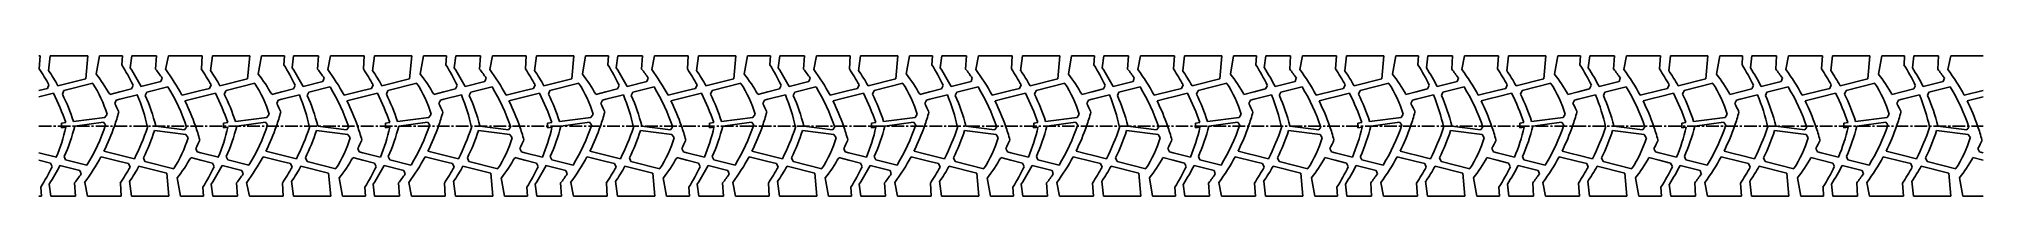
# Model space of a CAD drawing. Header units: inches. Extents: x 0 to 2193, y 0 to 159.
import ezdxf

# ---------------------------------------------------------------- set-up
doc = ezdxf.new("R2010")
doc.units = ezdxf.units.IN
doc.header["$MEASUREMENT"] = 0
doc.linetypes.add('CENTER2', pattern=[1.125, 0.75, -0.125, 0.125, -0.125])

msp = doc.modelspace()

# ---------------------------------------------------------------- linework, layer by layer
for p, q in [((1.5, 159), (0, 159)), ((0.5, 144.3), (1.5, 159)), ((12.9, 159), (10.9, 142.1)), ((55.1, 159), (12.9, 159)), ((52.8, 133), (55.1, 159)), ((55.1, 159), (55.1, 159)), ((68.4, 159), (64.7, 138.2)), ((91.4, 159), (68.4, 159)), ((94.2, 159), (91.4, 159)), ((93.5, 148.7), (94.2, 159)), ((104.7, 159), (103, 145.3)), ((132.6, 159), (104.7, 159)), ((131.6, 143.8), (132.6, 159)), ((146.2, 159), (143, 143.5)), ((182.8, 159), (146.2, 159)), ((182.8, 159), (182.8, 159)), ((184.3, 159), (182.8, 159)), ((183.3, 144.3), (184.3, 159)), ((195.7, 159), (193.7, 142.1)), ((237.9, 159), (195.7, 159)), ((235.5, 133), (237.9, 159)), ((237.9, 159), (237.9, 159)), ((251.2, 159), (247.5, 138.2)), ((274.2, 159), (251.2, 159)), ((277, 159), (274.2, 159)), ((276.3, 148.7), (277, 159)), ((287.4, 159), (285.8, 145.3)), ((315.4, 159), (287.4, 159)), ((314.4, 143.8), (315.4, 159)), ((328.9, 159), (325.8, 143.5)), ((365.6, 159), (328.9, 159)), ((365.6, 159), (365.6, 159)), ((367.1, 159), (365.6, 159)), ((366.1, 144.3), (367.1, 159)), ((378.5, 159), (376.5, 142.1)), ((420.7, 159), (378.5, 159)), ((418.3, 133), (420.7, 159)), ((420.7, 159), (420.7, 159)), ((434, 159), (430.3, 138.2)), ((457, 159), (434, 159)), ((459.8, 159), (457, 159)), ((459.1, 148.7), (459.8, 159)), ((470.2, 159), (468.6, 145.3)), ((498.2, 159), (470.2, 159)), ((497.2, 143.8), (498.2, 159)), ((511.7, 159), (508.6, 143.5)), ((548.4, 159), (511.7, 159)), ((548.4, 159), (548.4, 159)), ((549.9, 159), (548.4, 159)), ((548.8, 144.3), (549.9, 159)), ((561.3, 159), (559.2, 142.1)), ((603.4, 159), (561.3, 159)), ((601.1, 133), (603.4, 159)), ((603.4, 159), (603.4, 159)), ((616.8, 159), (613.1, 138.2)), ((639.7, 159), (616.8, 159)), ((642.6, 159), (639.7, 159)), ((641.9, 148.7), (642.6, 159)), ((653, 159), (651.3, 145.3)), ((681, 159), (653, 159)), ((679.9, 143.8), (681, 159)), ((694.5, 159), (691.4, 143.5)), ((731.1, 159), (694.5, 159)), ((731.1, 159), (731.1, 159)), ((732.6, 159), (731.1, 159)), ((731.6, 144.3), (732.6, 159)), ((744.1, 159), (742, 142.1)), ((786.2, 159), (744.1, 159)), ((783.9, 133), (786.2, 159)), ((786.2, 159), (786.2, 159)), ((799.6, 159), (795.8, 138.2)), ((822.5, 159), (799.6, 159)), ((825.4, 159), (822.5, 159)), ((824.7, 148.7), (825.4, 159)), ((835.8, 159), (834.1, 145.3)), ((863.7, 159), (835.8, 159)), ((862.7, 143.8), (863.7, 159)), ((877.3, 159), (874.2, 143.5)), ((913.9, 159), (877.3, 159)), ((913.9, 159), (913.9, 159)), ((915.4, 159), (913.9, 159)), ((914.4, 144.3), (915.4, 159)), ((926.9, 159), (924.8, 142.1)), ((969, 159), (926.9, 159)), ((966.7, 133), (969, 159)), ((969, 159), (969, 159)), ((982.3, 159), (978.6, 138.2)), ((1005.3, 159), (982.3, 159)), ((1008.2, 159), (1005.3, 159)), ((1007.4, 148.7), (1008.2, 159)), ((1018.6, 159), (1016.9, 145.3)), ((1046.5, 159), (1018.6, 159)), ((1045.5, 143.8), (1046.5, 159)), ((1060.1, 159), (1057, 143.5)), ((1096.7, 159), (1060.1, 159)), ((1096.7, 159), (1096.7, 159)), ((1098.2, 159), (1096.7, 159)), ((1097.2, 144.3), (1098.2, 159)), ((1109.6, 159), (1107.6, 142.1)), ((1151.8, 159), (1109.6, 159)), ((1149.5, 133), (1151.8, 159)), ((1151.8, 159), (1151.8, 159)), ((1165.1, 159), (1161.4, 138.2)), ((1188.1, 159), (1165.1, 159)), ((1190.9, 159), (1188.1, 159)), ((1190.2, 148.7), (1190.9, 159)), ((1201.4, 159), (1199.7, 145.3)), ((1229.3, 159), (1201.4, 159)), ((1228.3, 143.8), (1229.3, 159)), ((1242.9, 159), (1239.7, 143.5)), ((1279.5, 159), (1242.9, 159)), ((1279.5, 159), (1279.5, 159)), ((1281, 159), (1279.5, 159)), ((1280, 144.3), (1281, 159)), ((1292.4, 159), (1290.4, 142.1)), ((1334.6, 159), (1292.4, 159)), ((1332.2, 133), (1334.6, 159)), ((1334.6, 159), (1334.6, 159)), ((1347.9, 159), (1344.2, 138.2)), ((1370.9, 159), (1347.9, 159)), ((1373.7, 159), (1370.9, 159)), ((1373, 148.7), (1373.7, 159)), ((1384.1, 159), (1382.5, 145.3)), ((1412.1, 159), (1384.1, 159)), ((1411.1, 143.8), (1412.1, 159)), ((1425.6, 159), (1422.5, 143.5)), ((1462.3, 159), (1425.6, 159)), ((1462.3, 159), (1462.3, 159)), ((1463.8, 159), (1462.3, 159)), ((1462.8, 144.3), (1463.8, 159)), ((1475.2, 159), (1473.2, 142.1)), ((1517.4, 159), (1475.2, 159)), ((1515, 133), (1517.4, 159)), ((1517.4, 159), (1517.4, 159)), ((1530.7, 159), (1527, 138.2)), ((1553.7, 159), (1530.7, 159)), ((1556.5, 159), (1553.7, 159)), ((1555.8, 148.7), (1556.5, 159)), ((1566.9, 159), (1565.3, 145.3)), ((1594.9, 159), (1566.9, 159)), ((1593.9, 143.8), (1594.9, 159)), ((1608.4, 159), (1605.3, 143.5)), ((1645.1, 159), (1608.4, 159)), ((1645.1, 159), (1645.1, 159)), ((1646.6, 159), (1645.1, 159)), ((1645.5, 144.3), (1646.6, 159)), ((1658, 159), (1655.9, 142.1)), ((1700.1, 159), (1658, 159)), ((1697.8, 133), (1700.1, 159)), ((1700.1, 159), (1700.1, 159)), ((1713.5, 159), (1709.8, 138.2)), ((1736.4, 159), (1713.5, 159)), ((1739.3, 159), (1736.4, 159)), ((1738.6, 148.7), (1739.3, 159)), ((1749.7, 159), (1748, 145.3)), ((1777.7, 159), (1749.7, 159)), ((1776.6, 143.8), (1777.7, 159)), ((1791.2, 159), (1788.1, 143.5)), ((1827.8, 159), (1791.2, 159)), ((1827.8, 159), (1827.8, 159)), ((1829.3, 159), (1827.8, 159)), ((1828.3, 144.3), (1829.3, 159)), ((1840.8, 159), (1838.7, 142.1)), ((1882.9, 159), (1840.8, 159)), ((1880.6, 133), (1882.9, 159)), ((1882.9, 159), (1882.9, 159)), ((1896.3, 159), (1892.5, 138.2)), ((1919.2, 159), (1896.3, 159)), ((1922.1, 159), (1919.2, 159)), ((1921.4, 148.7), (1922.1, 159)), ((1932.5, 159), (1930.8, 145.3)), ((1960.4, 159), (1932.5, 159)), ((1959.4, 143.8), (1960.4, 159)), ((1974, 159), (1970.9, 143.5)), ((2010.6, 159), (1974, 159)), ((2010.6, 159), (2010.6, 159)), ((2012.1, 159), (2010.6, 159)), ((2011.1, 144.3), (2012.1, 159)), ((2023.6, 159), (2021.5, 142.1)), ((2065.7, 159), (2023.6, 159)), ((2063.4, 133), (2065.7, 159)), ((2065.7, 159), (2065.7, 159)), ((2079, 159), (2075.3, 138.2)), ((2102, 159), (2079, 159)), ((2104.9, 159), (2102, 159)), ((2104.2, 148.7), (2104.9, 159)), ((2115.3, 159), (2113.6, 145.3)), ((2143.2, 159), (2115.3, 159)), ((2142.2, 143.8), (2143.2, 159)), ((2156.8, 159), (2153.7, 143.5)), ((2193.4, 159), (2156.8, 159)), ((2193.4, 159), (2193.4, 159)), ((0.5, 144.3), (0.5, 144.3)), ((21.5, 125.1), (52.8, 133)), ((93.5, 148.7), (93.5, 148.7)), ((131.6, 143.8), (131.6, 143.8)), ((137.7, 129.9), (139.1, 133.6)), ((183.3, 144.3), (183.3, 144.3)), ((204.3, 125.1), (235.5, 133)), ((276.3, 148.7), (276.3, 148.7)), ((314.4, 143.8), (314.4, 143.8)), ((320.5, 129.9), (321.9, 133.6)), ((366.1, 144.3), (366.1, 144.3)), ((387, 125.1), (418.3, 133)), ((459.1, 148.7), (459.1, 148.7)), ((497.2, 143.8), (497.2, 143.8)), ((503.2, 129.9), (504.7, 133.6)), ((548.8, 144.3), (548.8, 144.3)), ((569.8, 125.1), (601.1, 133)), ((641.9, 148.7), (641.9, 148.7)), ((679.9, 143.8), (679.9, 143.8)), ((686, 129.9), (687.4, 133.6)), ((731.6, 144.3), (731.6, 144.3)), ((752.6, 125.1), (783.9, 133)), ((824.7, 148.7), (824.7, 148.7)), ((862.7, 143.8), (862.7, 143.8)), ((868.8, 129.9), (870.2, 133.6)), ((914.4, 144.3), (914.4, 144.3)), ((935.4, 125.1), (966.7, 133)), ((1007.4, 148.7), (1007.4, 148.7)), ((1045.5, 143.8), (1045.5, 143.8)), ((1051.6, 129.9), (1053, 133.6)), ((1097.2, 144.3), (1097.2, 144.3)), ((1118.2, 125.1), (1149.5, 133)), ((1190.2, 148.7), (1190.2, 148.7)), ((1228.3, 143.8), (1228.3, 143.8)), ((1234.4, 129.9), (1235.8, 133.6)), ((1280, 144.3), (1280, 144.3)), ((1301, 125.1), (1332.2, 133)), ((1373, 148.7), (1373, 148.7)), ((1411.1, 143.8), (1411.1, 143.8)), ((1417.2, 129.9), (1418.6, 133.6)), ((1462.8, 144.3), (1462.8, 144.3)), ((1483.7, 125.1), (1515, 133)), ((1555.8, 148.7), (1555.8, 148.7)), ((1593.9, 143.8), (1593.9, 143.8)), ((1599.9, 129.9), (1601.4, 133.6)), ((1645.5, 144.3), (1645.5, 144.3)), ((1666.5, 125.1), (1697.8, 133)), ((1738.6, 148.7), (1738.6, 148.7)), ((1776.6, 143.8), (1776.6, 143.8)), ((1782.7, 129.9), (1784.1, 133.6)), ((1828.3, 144.3), (1828.3, 144.3)), ((1849.3, 125.1), (1880.6, 133)), ((1921.4, 148.7), (1921.4, 148.7)), ((1959.4, 143.8), (1959.4, 143.8)), ((1965.5, 129.9), (1966.9, 133.6)), ((2011.1, 144.3), (2011.1, 144.3)), ((2032.1, 125.1), (2063.4, 133)), ((2104.2, 148.7), (2104.2, 148.7)), ((2142.2, 143.8), (2142.2, 143.8)), ((2148.3, 129.9), (2149.7, 133.6)), ((0, 119.6), (9.7, 122.1)), ((16.4, 116.6), (0, 112.4)), ((9.7, 122.1), (11.4, 126)), ((28.3, 119.6), (26.5, 115.6)), ((60.7, 127.8), (28.3, 119.6)), ((60.7, 127.8), (60.7, 127.8)), ((79.9, 115.3), (91.4, 118.2)), ((91.4, 109.9), (87.3, 108.9)), ((91.4, 118.2), (104.5, 121.5)), ((111.1, 114.9), (91.4, 109.9)), ((104.5, 121.5), (106.4, 125.5)), ((111.1, 114.9), (111.1, 114.9)), ((115.2, 124.2), (137.7, 129.9)), ((121.6, 117.6), (120, 114.1)), ((145.6, 123.7), (121.6, 117.6)), ((145.6, 123.7), (145.6, 123.7)), ((161.5, 114.3), (182.8, 119.6)), ((176.7, 110.9), (164.8, 107.9)), ((182.8, 112.4), (176.7, 110.9)), ((182.8, 119.6), (192.5, 122.1)), ((199.2, 116.6), (182.8, 112.4)), ((182.8, 112.4), (182.8, 112.4)), ((192.5, 122.1), (194.2, 126)), ((211.1, 119.6), (209.2, 115.6)), ((243.5, 127.8), (211.1, 119.6)), ((243.5, 127.8), (243.5, 127.8)), ((262.7, 115.3), (274.2, 118.2)), ((274.2, 109.9), (270.1, 108.9)), ((274.2, 118.2), (287.2, 121.5)), ((293.9, 114.9), (274.2, 109.9)), ((287.2, 121.5), (289.2, 125.5)), ((293.9, 114.9), (293.9, 114.9)), ((298, 124.2), (320.5, 129.9)), ((304.4, 117.6), (302.7, 114.1)), ((328.4, 123.7), (304.4, 117.6)), ((328.4, 123.7), (328.4, 123.7)), ((344.3, 114.3), (365.6, 119.6)), ((359.4, 110.9), (347.5, 107.9)), ((365.6, 112.4), (359.4, 110.9)), ((365.6, 119.6), (375.3, 122.1)), ((382, 116.6), (365.6, 112.4)), ((365.6, 112.4), (365.6, 112.4)), ((375.3, 122.1), (377, 126)), ((393.8, 119.6), (392, 115.6)), ((426.3, 127.8), (393.8, 119.6)), ((426.3, 127.8), (426.3, 127.8)), ((445.5, 115.3), (457, 118.2)), ((457, 109.9), (452.9, 108.9)), ((457, 118.2), (470, 121.5)), ((476.6, 114.9), (457, 109.9)), ((470, 121.5), (471.9, 125.5)), ((476.6, 114.9), (476.6, 114.9)), ((480.8, 124.2), (503.2, 129.9)), ((487.2, 117.6), (485.5, 114.1)), ((511.2, 123.7), (487.2, 117.6)), ((511.2, 123.7), (511.2, 123.7)), ((527, 114.3), (548.4, 119.6)), ((542.2, 110.9), (530.3, 107.9)), ((548.4, 112.4), (542.2, 110.9)), ((548.4, 119.6), (558.1, 122.1)), ((564.8, 116.6), (548.4, 112.4)), ((548.4, 112.4), (548.4, 112.4)), ((558.1, 122.1), (559.8, 126)), ((576.6, 119.6), (574.8, 115.6)), ((609.1, 127.8), (576.6, 119.6)), ((609.1, 127.8), (609.1, 127.8)), ((628.3, 115.3), (639.7, 118.2)), ((639.7, 109.9), (635.7, 108.9)), ((639.7, 118.2), (652.8, 121.5)), ((659.4, 114.9), (639.7, 109.9)), ((652.8, 121.5), (654.7, 125.5)), ((659.4, 114.9), (659.4, 114.9)), ((663.5, 124.2), (686, 129.9)), ((670, 117.6), (668.3, 114.1)), ((694, 123.7), (670, 117.6)), ((694, 123.7), (694, 123.7)), ((709.8, 114.3), (731.1, 119.6)), ((725, 110.9), (713.1, 107.9)), ((731.1, 112.4), (725, 110.9)), ((731.1, 119.6), (740.8, 122.1)), ((747.5, 116.6), (731.1, 112.4)), ((731.1, 112.4), (731.1, 112.4)), ((740.8, 122.1), (742.6, 126)), ((759.4, 119.6), (757.6, 115.6)), ((791.8, 127.8), (759.4, 119.6)), ((791.8, 127.8), (791.8, 127.8)), ((811.1, 115.3), (822.5, 118.2)), ((822.5, 109.9), (818.5, 108.9)), ((822.5, 118.2), (835.6, 121.5)), ((842.2, 114.9), (822.5, 109.9)), ((835.6, 121.5), (837.5, 125.5)), ((842.2, 114.9), (842.2, 114.9)), ((846.3, 124.2), (868.8, 129.9)), ((852.8, 117.6), (851.1, 114.1)), ((876.7, 123.7), (852.8, 117.6)), ((876.7, 123.7), (876.7, 123.7)), ((892.6, 114.3), (913.9, 119.6)), ((907.8, 110.9), (895.9, 107.9)), ((913.9, 112.4), (907.8, 110.9)), ((913.9, 119.6), (923.6, 122.1)), ((930.3, 116.6), (913.9, 112.4)), ((913.9, 112.4), (913.9, 112.4)), ((923.6, 122.1), (925.4, 126)), ((942.2, 119.6), (940.4, 115.6)), ((974.6, 127.8), (942.2, 119.6)), ((974.6, 127.8), (974.6, 127.8)), ((993.8, 115.3), (1005.3, 118.2)), ((1005.3, 109.9), (1001.2, 108.9)), ((1005.3, 118.2), (1018.4, 121.5)), ((1025, 114.9), (1005.3, 109.9)), ((1018.4, 121.5), (1020.3, 125.5)), ((1025, 114.9), (1025, 114.9)), ((1029.1, 124.2), (1051.6, 129.9)), ((1035.6, 117.6), (1033.9, 114.1)), ((1059.5, 123.7), (1035.6, 117.6)), ((1059.5, 123.7), (1059.5, 123.7)), ((1075.4, 114.3), (1096.7, 119.6)), ((1090.6, 110.9), (1078.7, 107.9)), ((1096.7, 112.4), (1090.6, 110.9)), ((1096.7, 119.6), (1106.4, 122.1)), ((1113.1, 116.6), (1096.7, 112.4)), ((1096.7, 112.4), (1096.7, 112.4)), ((1106.4, 122.1), (1108.1, 126)), ((1125, 119.6), (1123.2, 115.6)), ((1157.4, 127.8), (1125, 119.6)), ((1157.4, 127.8), (1157.4, 127.8)), ((1176.6, 115.3), (1188.1, 118.2)), ((1188.1, 109.9), (1184, 108.9)), ((1188.1, 118.2), (1201.2, 121.5)), ((1207.8, 114.9), (1188.1, 109.9)), ((1201.2, 121.5), (1203.1, 125.5)), ((1207.8, 114.9), (1207.8, 114.9)), ((1211.9, 124.2), (1234.4, 129.9)), ((1218.3, 117.6), (1216.7, 114.1)), ((1242.3, 123.7), (1218.3, 117.6)), ((1242.3, 123.7), (1242.3, 123.7)), ((1258.2, 114.3), (1279.5, 119.6)), ((1273.4, 110.9), (1261.5, 107.9)), ((1279.5, 112.4), (1273.4, 110.9)), ((1279.5, 119.6), (1289.2, 122.1)), ((1295.9, 116.6), (1279.5, 112.4)), ((1279.5, 112.4), (1279.5, 112.4)), ((1289.2, 122.1), (1290.9, 126)), ((1307.8, 119.6), (1306, 115.6)), ((1340.2, 127.8), (1307.8, 119.6)), ((1340.2, 127.8), (1340.2, 127.8)), ((1359.4, 115.3), (1370.9, 118.2)), ((1370.9, 109.9), (1366.8, 108.9)), ((1370.9, 118.2), (1383.9, 121.5)), ((1390.6, 114.9), (1370.9, 109.9)), ((1383.9, 121.5), (1385.9, 125.5)), ((1390.6, 114.9), (1390.6, 114.9)), ((1394.7, 124.2), (1417.2, 129.9)), ((1401.1, 117.6), (1399.4, 114.1)), ((1425.1, 123.7), (1401.1, 117.6)), ((1425.1, 123.7), (1425.1, 123.7)), ((1441, 114.3), (1462.3, 119.6)), ((1456.1, 110.9), (1444.2, 107.9)), ((1462.3, 112.4), (1456.1, 110.9)), ((1462.3, 119.6), (1472, 122.1)), ((1478.7, 116.6), (1462.3, 112.4)), ((1462.3, 112.4), (1462.3, 112.4)), ((1472, 122.1), (1473.7, 126)), ((1490.6, 119.6), (1488.7, 115.6)), ((1523, 127.8), (1490.6, 119.6)), ((1523, 127.8), (1523, 127.8)), ((1542.2, 115.3), (1553.7, 118.2)), ((1553.7, 109.9), (1549.6, 108.9)), ((1553.7, 118.2), (1566.7, 121.5)), ((1573.3, 114.9), (1553.7, 109.9)), ((1566.7, 121.5), (1568.6, 125.5)), ((1573.3, 114.9), (1573.3, 114.9)), ((1577.5, 124.2), (1599.9, 129.9)), ((1583.9, 117.6), (1582.2, 114.1)), ((1607.9, 123.7), (1583.9, 117.6)), ((1607.9, 123.7), (1607.9, 123.7)), ((1623.7, 114.3), (1645.1, 119.6)), ((1638.9, 110.9), (1627, 107.9)), ((1645.1, 112.4), (1638.9, 110.9)), ((1645.1, 119.6), (1654.8, 122.1)), ((1661.5, 116.6), (1645.1, 112.4)), ((1645.1, 112.4), (1645.1, 112.4)), ((1654.8, 122.1), (1656.5, 126)), ((1673.3, 119.6), (1671.5, 115.6)), ((1705.8, 127.8), (1673.3, 119.6)), ((1705.8, 127.8), (1705.8, 127.8)), ((1725, 115.3), (1736.4, 118.2)), ((1736.4, 109.9), (1732.4, 108.9)), ((1736.4, 118.2), (1749.5, 121.5)), ((1756.1, 114.9), (1736.4, 109.9)), ((1749.5, 121.5), (1751.4, 125.5)), ((1756.1, 114.9), (1756.1, 114.9)), ((1760.2, 124.2), (1782.7, 129.9)), ((1766.7, 117.6), (1765, 114.1)), ((1790.7, 123.7), (1766.7, 117.6)), ((1790.7, 123.7), (1790.7, 123.7)), ((1806.5, 114.3), (1827.8, 119.6)), ((1821.7, 110.9), (1809.8, 107.9)), ((1827.8, 112.4), (1821.7, 110.9)), ((1827.8, 119.6), (1837.5, 122.1)), ((1844.2, 116.6), (1827.8, 112.4)), ((1827.8, 112.4), (1827.8, 112.4)), ((1837.5, 122.1), (1839.3, 126)), ((1856.1, 119.6), (1854.3, 115.6)), ((1888.5, 127.8), (1856.1, 119.6)), ((1888.5, 127.8), (1888.5, 127.8)), ((1907.8, 115.3), (1919.2, 118.2)), ((1919.2, 109.9), (1915.2, 108.9)), ((1919.2, 118.2), (1932.3, 121.5)), ((1938.9, 114.9), (1919.2, 109.9)), ((1932.3, 121.5), (1934.2, 125.5)), ((1938.9, 114.9), (1938.9, 114.9)), ((1943, 124.2), (1965.5, 129.9)), ((1949.5, 117.6), (1947.8, 114.1)), ((1973.4, 123.7), (1949.5, 117.6)), ((1973.4, 123.7), (1973.4, 123.7)), ((1989.3, 114.3), (2010.6, 119.6)), ((2004.5, 110.9), (1992.6, 107.9)), ((2010.6, 112.4), (2004.5, 110.9)), ((2010.6, 119.6), (2020.3, 122.1)), ((2027, 116.6), (2010.6, 112.4)), ((2010.6, 112.4), (2010.6, 112.4)), ((2020.3, 122.1), (2022.1, 126)), ((2038.9, 119.6), (2037.1, 115.6)), ((2071.3, 127.8), (2038.9, 119.6)), ((2071.3, 127.8), (2071.3, 127.8)), ((2090.5, 115.3), (2102, 118.2)), ((2102, 109.9), (2097.9, 108.9)), ((2102, 118.2), (2115.1, 121.5)), ((2121.7, 114.9), (2102, 109.9)), ((2115.1, 121.5), (2117, 125.5)), ((2121.7, 114.9), (2121.7, 114.9)), ((2125.8, 124.2), (2148.3, 129.9)), ((2132.3, 117.6), (2130.6, 114.1)), ((2156.2, 123.7), (2132.3, 117.6)), ((2156.2, 123.7), (2156.2, 123.7)), ((2172.1, 114.3), (2193.4, 119.6)), ((2187.3, 110.9), (2175.4, 107.9)), ((2193.4, 112.4), (2187.3, 110.9)), ((2193.4, 112.4), (2193.4, 112.4)), ((38.9, 84.5), (74.5, 89.2)), ((74.5, 89.2), (77, 93)), ((87.3, 108.9), (85.5, 104.9)), ((221.7, 84.5), (257.3, 89.2)), ((257.3, 89.2), (259.8, 93)), ((270.1, 108.9), (268.3, 104.9)), ((404.5, 84.5), (440.1, 89.2)), ((440.1, 89.2), (442.5, 93)), ((452.9, 108.9), (451.1, 104.9)), ((587.3, 84.5), (622.8, 89.2)), ((622.8, 89.2), (625.3, 93)), ((635.7, 108.9), (633.9, 104.9)), ((770, 84.5), (805.6, 89.2)), ((805.6, 89.2), (808.1, 93)), ((818.5, 108.9), (816.7, 104.9)), ((952.8, 84.5), (988.4, 89.2)), ((988.4, 89.2), (990.9, 93)), ((1001.2, 108.9), (999.5, 104.9)), ((1135.6, 84.5), (1171.2, 89.2)), ((1171.2, 89.2), (1173.7, 93)), ((1184, 108.9), (1182.2, 104.9)), ((1318.4, 84.5), (1354, 89.2)), ((1354, 89.2), (1356.5, 93)), ((1366.8, 108.9), (1365, 104.9)), ((1501.2, 84.5), (1536.8, 89.2)), ((1536.8, 89.2), (1539.2, 93)), ((1549.6, 108.9), (1547.8, 104.9)), ((1684, 84.5), (1719.5, 89.2)), ((1719.5, 89.2), (1722, 93)), ((1732.4, 108.9), (1730.6, 104.9)), ((1866.7, 84.5), (1902.3, 89.2)), ((1902.3, 89.2), (1904.8, 93)), ((1915.2, 108.9), (1913.4, 104.9)), ((2049.5, 84.5), (2085.1, 89.2)), ((2085.1, 89.2), (2087.6, 93)), ((2097.9, 108.9), (2096.2, 104.9)), ((25.5, 77.5), (25.6, 82.8)), ((30.5, 78.2), (25.5, 77.5)), ((25.6, 82.8), (30.4, 83.4)), ((30.4, 83.4), (30.4, 83.4)), ((72.9, 83.8), (40.4, 79.5)), ((75.3, 80.9), (72.9, 83.8)), ((75.3, 80.9), (75.3, 80.9)), ((165.9, 69.8), (130.3, 74.5)), ((131.8, 79.5), (164.3, 75.2)), ((164.3, 75.2), (166.7, 78.1)), ((168.4, 66), (165.9, 69.8)), ((168.4, 66), (168.4, 66)), ((208.3, 82.8), (213.1, 83.4)), ((208.3, 77.5), (208.3, 82.8)), ((213.2, 78.2), (208.3, 77.5)), ((213.1, 83.4), (213.1, 83.4)), ((255.7, 83.8), (223.2, 79.5)), ((258.1, 80.9), (255.7, 83.8)), ((258.1, 80.9), (258.1, 80.9)), ((348.7, 69.8), (313.1, 74.5)), ((314.6, 79.5), (347.1, 75.2)), ((347.1, 75.2), (349.5, 78.1)), ((351.2, 66), (348.7, 69.8)), ((351.2, 66), (351.2, 66)), ((391.1, 82.8), (395.9, 83.4)), ((391.1, 77.5), (391.1, 82.8)), ((396, 78.2), (391.1, 77.5)), ((395.9, 83.4), (395.9, 83.4)), ((438.4, 83.8), (406, 79.5)), ((440.9, 80.9), (438.4, 83.8)), ((440.9, 80.9), (440.9, 80.9)), ((531.4, 69.8), (495.9, 74.5)), ((497.4, 79.5), (529.8, 75.2)), ((529.8, 75.2), (532.2, 78.1)), ((533.9, 66), (531.4, 69.8)), ((533.9, 66), (533.9, 66)), ((573.9, 82.8), (578.7, 83.4)), ((573.9, 77.5), (573.9, 82.8)), ((578.8, 78.2), (573.9, 77.5)), ((578.7, 83.4), (578.7, 83.4)), ((621.2, 83.8), (588.7, 79.5)), ((623.6, 80.9), (621.2, 83.8)), ((623.6, 80.9), (623.6, 80.9)), ((714.2, 69.8), (678.6, 74.5)), ((680.1, 79.5), (712.6, 75.2)), ((712.6, 75.2), (715, 78.1)), ((716.7, 66), (714.2, 69.8)), ((716.7, 66), (716.7, 66)), ((756.7, 82.8), (761.5, 83.4)), ((756.7, 77.5), (756.7, 82.8)), ((761.6, 78.2), (756.7, 77.5)), ((761.5, 83.4), (761.5, 83.4)), ((804, 83.8), (771.5, 79.5)), ((806.4, 80.9), (804, 83.8)), ((806.4, 80.9), (806.4, 80.9)), ((897, 69.8), (861.4, 74.5)), ((862.9, 79.5), (895.4, 75.2)), ((895.4, 75.2), (897.8, 78.1)), ((899.5, 66), (897, 69.8)), ((899.5, 66), (899.5, 66)), ((939.5, 82.8), (944.3, 83.4)), ((939.5, 77.5), (939.5, 82.8)), ((944.4, 78.2), (939.5, 77.5)), ((944.3, 83.4), (944.3, 83.4)), ((986.8, 83.8), (954.3, 79.5)), ((989.2, 80.9), (986.8, 83.8)), ((989.2, 80.9), (989.2, 80.9)), ((1079.8, 69.8), (1044.2, 74.5)), ((1045.7, 79.5), (1078.2, 75.2)), ((1078.2, 75.2), (1080.6, 78.1)), ((1082.3, 66), (1079.8, 69.8)), ((1082.3, 66), (1082.3, 66)), ((1122.2, 77.5), (1122.3, 82.8)), ((1127.2, 78.2), (1122.2, 77.5)), ((1122.3, 82.8), (1127.1, 83.4)), ((1127.1, 83.4), (1127.1, 83.4)), ((1169.6, 83.8), (1137.1, 79.5)), ((1172, 80.9), (1169.6, 83.8)), ((1172, 80.9), (1172, 80.9)), ((1262.6, 69.8), (1227, 74.5)), ((1228.5, 79.5), (1261, 75.2)), ((1261, 75.2), (1263.4, 78.1)), ((1265.1, 66), (1262.6, 69.8)), ((1265.1, 66), (1265.1, 66)), ((1305, 82.8), (1309.8, 83.4)), ((1305, 77.5), (1305, 82.8)), ((1309.9, 78.2), (1305, 77.5)), ((1309.8, 83.4), (1309.8, 83.4)), ((1352.4, 83.8), (1319.9, 79.5)), ((1354.8, 80.9), (1352.4, 83.8)), ((1354.8, 80.9), (1354.8, 80.9)), ((1445.4, 69.8), (1409.8, 74.5)), ((1411.3, 79.5), (1443.8, 75.2)), ((1443.8, 75.2), (1446.2, 78.1)), ((1447.9, 66), (1445.4, 69.8)), ((1447.9, 66), (1447.9, 66)), ((1487.8, 82.8), (1492.6, 83.4)), ((1487.8, 77.5), (1487.8, 82.8)), ((1492.7, 78.2), (1487.8, 77.5)), ((1492.6, 83.4), (1492.6, 83.4)), ((1535.1, 83.8), (1502.7, 79.5)), ((1537.6, 80.9), (1535.1, 83.8)), ((1537.6, 80.9), (1537.6, 80.9)), ((1628.1, 69.8), (1592.6, 74.5)), ((1594.1, 79.5), (1626.5, 75.2)), ((1626.5, 75.2), (1628.9, 78.1)), ((1630.6, 66), (1628.1, 69.8)), ((1630.6, 66), (1630.6, 66)), ((1670.6, 82.8), (1675.4, 83.4)), ((1670.6, 77.5), (1670.6, 82.8)), ((1675.5, 78.2), (1670.6, 77.5)), ((1675.4, 83.4), (1675.4, 83.4)), ((1717.9, 83.8), (1685.4, 79.5)), ((1720.3, 80.9), (1717.9, 83.8)), ((1720.3, 80.9), (1720.3, 80.9)), ((1810.9, 69.8), (1775.3, 74.5)), ((1776.8, 79.5), (1809.3, 75.2)), ((1809.3, 75.2), (1811.7, 78.1)), ((1813.4, 66), (1810.9, 69.8)), ((1813.4, 66), (1813.4, 66)), ((1853.4, 82.8), (1858.2, 83.4)), ((1853.4, 77.5), (1853.4, 82.8)), ((1858.3, 78.2), (1853.4, 77.5)), ((1858.2, 83.4), (1858.2, 83.4)), ((1900.7, 83.8), (1868.2, 79.5)), ((1903.1, 80.9), (1900.7, 83.8)), ((1903.1, 80.9), (1903.1, 80.9)), ((1993.7, 69.8), (1958.1, 74.5)), ((1959.6, 79.5), (1992.1, 75.2)), ((1992.1, 75.2), (1994.5, 78.1)), ((1996.2, 66), (1993.7, 69.8)), ((1996.2, 66), (1996.2, 66)), ((2036.2, 82.8), (2041, 83.4)), ((2036.2, 77.5), (2036.2, 82.8)), ((2041.1, 78.2), (2036.2, 77.5)), ((2041, 83.4), (2041, 83.4)), ((2083.5, 83.8), (2051, 79.5)), ((2085.9, 80.9), (2083.5, 83.8)), ((2085.9, 80.9), (2085.9, 80.9)), ((2176.5, 69.8), (2140.9, 74.5)), ((2142.4, 79.5), (2174.9, 75.2)), ((2174.9, 75.2), (2177.3, 78.1)), ((2179, 66), (2176.5, 69.8)), ((2179, 66), (2179, 66)), ((0, 49.1), (19.7, 44.1)), ((28.6, 44.9), (30.2, 41.4)), ((91.4, 39.4), (70.1, 44.7)), ((73.4, 51.1), (85.3, 48.1)), ((85.3, 48.1), (91.4, 46.6)), ((91.4, 46.6), (107.8, 42.4)), ((176.9, 54.1), (178.7, 50.1)), ((178.7, 50.1), (182.8, 49.1)), ((182.8, 49.1), (202.5, 44.1)), ((211.4, 44.9), (213, 41.4)), ((274.2, 39.4), (252.9, 44.7)), ((256.2, 51.1), (268.1, 48.1)), ((268.1, 48.1), (274.2, 46.6)), ((274.2, 46.6), (290.6, 42.4)), ((359.7, 54.1), (361.5, 50.1)), ((361.5, 50.1), (365.6, 49.1)), ((365.6, 49.1), (385.2, 44.1)), ((394.1, 44.9), (395.8, 41.4)), ((457, 39.4), (435.6, 44.7)), ((438.9, 51.1), (450.8, 48.1)), ((450.8, 48.1), (457, 46.6)), ((457, 46.6), (473.4, 42.4)), ((542.5, 54.1), (544.3, 50.1)), ((544.3, 50.1), (548.4, 49.1)), ((548.4, 49.1), (568, 44.1)), ((576.9, 44.9), (578.6, 41.4)), ((639.7, 39.4), (618.4, 44.7)), ((621.7, 51.1), (633.6, 48.1)), ((633.6, 48.1), (639.7, 46.6)), ((639.7, 46.6), (656.1, 42.4)), ((725.3, 54.1), (727.1, 50.1)), ((727.1, 50.1), (731.1, 49.1)), ((731.1, 49.1), (750.8, 44.1)), ((759.7, 44.9), (761.4, 41.4)), ((822.5, 39.4), (801.2, 44.7)), ((804.5, 51.1), (816.4, 48.1)), ((816.4, 48.1), (822.5, 46.6)), ((822.5, 46.6), (838.9, 42.4)), ((908.1, 54.1), (909.8, 50.1)), ((909.8, 50.1), (913.9, 49.1)), ((913.9, 49.1), (933.6, 44.1)), ((942.5, 44.9), (944.2, 41.4)), ((1005.3, 39.4), (984, 44.7)), ((987.3, 51.1), (999.2, 48.1)), ((999.2, 48.1), (1005.3, 46.6)), ((1005.3, 46.6), (1021.7, 42.4)), ((1090.9, 54.1), (1092.6, 50.1)), ((1092.6, 50.1), (1096.7, 49.1)), ((1096.7, 49.1), (1116.4, 44.1)), ((1125.3, 44.9), (1126.9, 41.4)), ((1188.1, 39.4), (1166.8, 44.7)), ((1170.1, 51.1), (1182, 48.1)), ((1182, 48.1), (1188.1, 46.6)), ((1188.1, 46.6), (1204.5, 42.4)), ((1273.6, 54.1), (1275.4, 50.1)), ((1275.4, 50.1), (1279.5, 49.1)), ((1279.5, 49.1), (1299.2, 44.1)), ((1308.1, 44.9), (1309.7, 41.4)), ((1370.9, 39.4), (1349.6, 44.7)), ((1352.9, 51.1), (1364.8, 48.1)), ((1364.8, 48.1), (1370.9, 46.6)), ((1370.9, 46.6), (1387.3, 42.4)), ((1456.4, 54.1), (1458.2, 50.1)), ((1458.2, 50.1), (1462.3, 49.1)), ((1462.3, 49.1), (1481.9, 44.1)), ((1490.8, 44.9), (1492.5, 41.4)), ((1553.7, 39.4), (1532.3, 44.7)), ((1535.6, 51.1), (1547.5, 48.1)), ((1547.5, 48.1), (1553.7, 46.6)), ((1553.7, 46.6), (1570.1, 42.4)), ((1639.2, 54.1), (1641, 50.1)), ((1641, 50.1), (1645.1, 49.1)), ((1645.1, 49.1), (1664.7, 44.1)), ((1673.6, 44.9), (1675.3, 41.4)), ((1736.4, 39.4), (1715.1, 44.7)), ((1718.4, 51.1), (1730.3, 48.1)), ((1730.3, 48.1), (1736.4, 46.6)), ((1736.4, 46.6), (1752.8, 42.4)), ((1822, 54.1), (1823.8, 50.1)), ((1823.8, 50.1), (1827.8, 49.1)), ((1827.8, 49.1), (1847.5, 44.1)), ((1856.4, 44.9), (1858.1, 41.4)), ((1919.2, 39.4), (1897.9, 44.7)), ((1901.2, 51.1), (1913.1, 48.1)), ((1913.1, 48.1), (1919.2, 46.6)), ((1919.2, 46.6), (1935.6, 42.4)), ((2004.8, 54.1), (2006.6, 50.1)), ((2006.6, 50.1), (2010.6, 49.1)), ((2010.6, 49.1), (2030.3, 44.1)), ((2039.2, 44.9), (2040.9, 41.4)), ((2102, 39.4), (2080.7, 44.7)), ((2084, 51.1), (2095.9, 48.1)), ((2095.9, 48.1), (2102, 46.6)), ((2102, 46.6), (2118.4, 42.4)), ((2187.6, 54.1), (2189.3, 50.1)), ((2189.3, 50.1), (2193.4, 49.1)), ((13.1, 37.5), (0, 40.8)), ((15, 33.5), (13.1, 37.5)), ((15, 33.5), (15, 33.5)), ((46.3, 29.1), (23.8, 34.8)), ((30.2, 41.4), (54.2, 35.3)), ((47.7, 25.4), (46.3, 29.1)), ((47.7, 25.4), (47.7, 25.4)), ((101.1, 36.9), (91.4, 39.4)), ((102.8, 33), (101.1, 36.9)), ((102.8, 33), (102.8, 33)), ((144.2, 26), (112.9, 33.9)), ((117.9, 43.4), (119.7, 39.4)), ((119.7, 39.4), (152.1, 31.2)), ((146.5, 0), (144.2, 26)), ((144.2, 26), (144.2, 26)), ((182.8, 40.8), (171.3, 43.7)), ((182.8, 40.8), (182.8, 40.8)), ((195.8, 37.5), (182.8, 40.8)), ((197.8, 33.5), (195.8, 37.5)), ((197.8, 33.5), (197.8, 33.5)), ((229.1, 29.1), (206.6, 34.8)), ((213, 41.4), (237, 35.3)), ((230.5, 25.4), (229.1, 29.1)), ((230.5, 25.4), (230.5, 25.4)), ((283.9, 36.9), (274.2, 39.4)), ((285.6, 33), (283.9, 36.9)), ((285.6, 33), (285.6, 33)), ((326.9, 26), (295.7, 33.9)), ((300.6, 43.4), (302.5, 39.4)), ((302.5, 39.4), (334.9, 31.2)), ((329.3, 0), (326.9, 26)), ((326.9, 26), (326.9, 26)), ((365.6, 40.8), (354.1, 43.7)), ((365.6, 40.8), (365.6, 40.8)), ((378.6, 37.5), (365.6, 40.8)), ((380.5, 33.5), (378.6, 37.5)), ((380.5, 33.5), (380.5, 33.5)), ((411.8, 29.1), (389.4, 34.8)), ((395.8, 41.4), (419.8, 35.3)), ((413.3, 25.4), (411.8, 29.1)), ((413.3, 25.4), (413.3, 25.4)), ((466.7, 36.9), (457, 39.4)), ((468.4, 33), (466.7, 36.9)), ((468.4, 33), (468.4, 33)), ((509.7, 26), (478.4, 33.9)), ((483.4, 43.4), (485.2, 39.4)), ((485.2, 39.4), (517.7, 31.2)), ((512, 0), (509.7, 26)), ((509.7, 26), (509.7, 26)), ((548.4, 40.8), (536.9, 43.7)), ((548.4, 40.8), (548.4, 40.8)), ((561.4, 37.5), (548.4, 40.8)), ((563.3, 33.5), (561.4, 37.5)), ((563.3, 33.5), (563.3, 33.5)), ((594.6, 29.1), (572.1, 34.8)), ((578.6, 41.4), (602.6, 35.3)), ((596.1, 25.4), (594.6, 29.1)), ((596.1, 25.4), (596.1, 25.4)), ((649.5, 36.9), (639.7, 39.4)), ((651.2, 33), (649.5, 36.9)), ((651.2, 33), (651.2, 33)), ((692.5, 26), (661.2, 33.9)), ((666.2, 43.4), (668, 39.4)), ((668, 39.4), (700.5, 31.2)), ((694.8, 0), (692.5, 26)), ((692.5, 26), (692.5, 26)), ((731.1, 40.8), (719.7, 43.7)), ((731.1, 40.8), (731.1, 40.8)), ((744.2, 37.5), (731.1, 40.8)), ((746.1, 33.5), (744.2, 37.5)), ((746.1, 33.5), (746.1, 33.5)), ((777.4, 29.1), (754.9, 34.8)), ((761.4, 41.4), (785.4, 35.3)), ((778.8, 25.4), (777.4, 29.1)), ((778.8, 25.4), (778.8, 25.4)), ((832.2, 36.9), (822.5, 39.4)), ((834, 33), (832.2, 36.9)), ((834, 33), (834, 33)), ((875.3, 26), (844, 33.9)), ((849, 43.4), (850.8, 39.4)), ((850.8, 39.4), (883.2, 31.2)), ((877.6, 0), (875.3, 26)), ((875.3, 26), (875.3, 26)), ((913.9, 40.8), (902.5, 43.7)), ((913.9, 40.8), (913.9, 40.8)), ((927, 37.5), (913.9, 40.8)), ((928.9, 33.5), (927, 37.5)), ((928.9, 33.5), (928.9, 33.5)), ((960.2, 29.1), (937.7, 34.8)), ((944.2, 41.4), (968.1, 35.3)), ((961.6, 25.4), (960.2, 29.1)), ((961.6, 25.4), (961.6, 25.4)), ((1015, 36.9), (1005.3, 39.4)), ((1016.7, 33), (1015, 36.9)), ((1016.7, 33), (1016.7, 33)), ((1058.1, 26), (1026.8, 33.9)), ((1031.8, 43.4), (1033.6, 39.4)), ((1033.6, 39.4), (1066, 31.2)), ((1060.4, 0), (1058.1, 26)), ((1058.1, 26), (1058.1, 26)), ((1096.7, 40.8), (1085.2, 43.7)), ((1096.7, 40.8), (1096.7, 40.8)), ((1109.8, 37.5), (1096.7, 40.8)), ((1111.7, 33.5), (1109.8, 37.5)), ((1111.7, 33.5), (1111.7, 33.5)), ((1143, 29.1), (1120.5, 34.8)), ((1126.9, 41.4), (1150.9, 35.3)), ((1144.4, 25.4), (1143, 29.1)), ((1144.4, 25.4), (1144.4, 25.4)), ((1197.8, 36.9), (1188.1, 39.4)), ((1199.5, 33), (1197.8, 36.9)), ((1199.5, 33), (1199.5, 33)), ((1240.9, 26), (1209.6, 33.9)), ((1214.6, 43.4), (1216.4, 39.4)), ((1216.4, 39.4), (1248.8, 31.2)), ((1243.2, 0), (1240.9, 26)), ((1240.9, 26), (1240.9, 26)), ((1279.5, 40.8), (1268, 43.7)), ((1279.5, 40.8), (1279.5, 40.8)), ((1292.5, 37.5), (1279.5, 40.8)), ((1294.5, 33.5), (1292.5, 37.5)), ((1294.5, 33.5), (1294.5, 33.5)), ((1325.8, 29.1), (1303.3, 34.8)), ((1309.7, 41.4), (1333.7, 35.3)), ((1327.2, 25.4), (1325.8, 29.1)), ((1327.2, 25.4), (1327.2, 25.4)), ((1380.6, 36.9), (1370.9, 39.4)), ((1382.3, 33), (1380.6, 36.9)), ((1382.3, 33), (1382.3, 33)), ((1423.6, 26), (1392.4, 33.9)), ((1397.3, 43.4), (1399.2, 39.4)), ((1399.2, 39.4), (1431.6, 31.2)), ((1426, 0), (1423.6, 26)), ((1423.6, 26), (1423.6, 26)), ((1462.3, 40.8), (1450.8, 43.7)), ((1462.3, 40.8), (1462.3, 40.8)), ((1475.3, 37.5), (1462.3, 40.8)), ((1477.2, 33.5), (1475.3, 37.5)), ((1477.2, 33.5), (1477.2, 33.5)), ((1508.5, 29.1), (1486.1, 34.8)), ((1492.5, 41.4), (1516.5, 35.3)), ((1510, 25.4), (1508.5, 29.1)), ((1510, 25.4), (1510, 25.4)), ((1563.4, 36.9), (1553.7, 39.4)), ((1565.1, 33), (1563.4, 36.9)), ((1565.1, 33), (1565.1, 33)), ((1606.4, 26), (1575.1, 33.9)), ((1580.1, 43.4), (1581.9, 39.4)), ((1581.9, 39.4), (1614.4, 31.2)), ((1608.8, 0), (1606.4, 26)), ((1606.4, 26), (1606.4, 26)), ((1645.1, 40.8), (1633.6, 43.7)), ((1645.1, 40.8), (1645.1, 40.8)), ((1658.1, 37.5), (1645.1, 40.8)), ((1660, 33.5), (1658.1, 37.5)), ((1660, 33.5), (1660, 33.5)), ((1691.3, 29.1), (1668.8, 34.8)), ((1675.3, 41.4), (1699.3, 35.3)), ((1692.8, 25.4), (1691.3, 29.1)), ((1692.8, 25.4), (1692.8, 25.4)), ((1746.2, 36.9), (1736.4, 39.4)), ((1747.9, 33), (1746.2, 36.9)), ((1747.9, 33), (1747.9, 33)), ((1789.2, 26), (1757.9, 33.9)), ((1762.9, 43.4), (1764.7, 39.4)), ((1764.7, 39.4), (1797.2, 31.2)), ((1791.5, 0), (1789.2, 26)), ((1789.2, 26), (1789.2, 26)), ((1827.8, 40.8), (1816.4, 43.7)), ((1827.8, 40.8), (1827.8, 40.8)), ((1840.9, 37.5), (1827.8, 40.8)), ((1842.8, 33.5), (1840.9, 37.5)), ((1842.8, 33.5), (1842.8, 33.5)), ((1874.1, 29.1), (1851.6, 34.8)), ((1858.1, 41.4), (1882.1, 35.3)), ((1875.5, 25.4), (1874.1, 29.1)), ((1875.5, 25.4), (1875.5, 25.4)), ((1928.9, 36.9), (1919.2, 39.4)), ((1930.7, 33), (1928.9, 36.9)), ((1930.7, 33), (1930.7, 33)), ((1972, 26), (1940.7, 33.9)), ((1945.7, 43.4), (1947.5, 39.4)), ((1947.5, 39.4), (1979.9, 31.2)), ((1974.3, 0), (1972, 26)), ((1972, 26), (1972, 26)), ((2010.6, 40.8), (1999.2, 43.7)), ((2010.6, 40.8), (2010.6, 40.8)), ((2023.7, 37.5), (2010.6, 40.8)), ((2025.6, 33.5), (2023.7, 37.5)), ((2025.6, 33.5), (2025.6, 33.5)), ((2056.9, 29.1), (2034.4, 34.8)), ((2040.9, 41.4), (2064.8, 35.3)), ((2058.3, 25.4), (2056.9, 29.1)), ((2058.3, 25.4), (2058.3, 25.4)), ((2111.7, 36.9), (2102, 39.4)), ((2113.4, 33), (2111.7, 36.9)), ((2113.4, 33), (2113.4, 33)), ((2154.8, 26), (2123.5, 33.9)), ((2128.5, 43.4), (2130.3, 39.4)), ((2130.3, 39.4), (2162.7, 31.2)), ((2157.1, 0), (2154.8, 26)), ((2154.8, 26), (2154.8, 26)), ((2193.4, 40.8), (2181.9, 43.7)), ((2193.4, 40.8), (2193.4, 40.8)), ((0, 0), (2.8, 0)), ((2.8, 0), (2.1, 10.3)), ((11.6, 13.7), (13.3, 0)), ((13.3, 0), (41.2, 0)), ((41.2, 0), (40.2, 15.2)), ((51.7, 15.5), (54.8, 0)), ((54.8, 0), (91.4, 0)), ((91.4, 0), (92.9, 0)), ((92.9, 0), (91.9, 14.7)), ((102.3, 16.9), (104.3, 0)), ((104.3, 0), (146.5, 0)), ((156.1, 20.8), (159.8, 0)), ((159.8, 0), (182.8, 0)), ((182.8, 0), (185.6, 0)), ((185.6, 0), (184.9, 10.3)), ((194.4, 13.7), (196.1, 0)), ((196.1, 0), (224, 0)), ((224, 0), (223, 15.2)), ((234.4, 15.5), (237.5, 0)), ((237.5, 0), (274.2, 0)), ((274.2, 0), (275.7, 0)), ((275.7, 0), (274.7, 14.7)), ((285.1, 16.9), (287.1, 0)), ((287.1, 0), (329.3, 0)), ((338.9, 20.8), (342.6, 0)), ((342.6, 0), (365.6, 0)), ((365.6, 0), (368.4, 0)), ((368.4, 0), (367.7, 10.3)), ((377.2, 13.7), (378.8, 0)), ((378.8, 0), (406.8, 0)), ((406.8, 0), (405.8, 15.2)), ((417.2, 15.5), (420.3, 0)), ((420.3, 0), (457, 0)), ((457, 0), (458.5, 0)), ((458.5, 0), (457.5, 14.7)), ((467.8, 16.9), (469.9, 0)), ((469.9, 0), (512, 0)), ((521.7, 20.8), (525.4, 0)), ((525.4, 0), (548.4, 0)), ((548.4, 0), (551.2, 0)), ((551.2, 0), (550.5, 10.3)), ((560, 13.7), (561.6, 0)), ((561.6, 0), (589.6, 0)), ((589.6, 0), (588.6, 15.2)), ((600, 15.5), (603.1, 0)), ((603.1, 0), (639.7, 0)), ((639.7, 0), (641.2, 0)), ((641.2, 0), (640.2, 14.7)), ((650.6, 16.9), (652.7, 0)), ((652.7, 0), (694.8, 0)), ((704.4, 20.8), (708.2, 0)), ((708.2, 0), (731.1, 0)), ((731.1, 0), (734, 0)), ((734, 0), (733.3, 10.3)), ((742.7, 13.7), (744.4, 0)), ((744.4, 0), (772.4, 0)), ((772.4, 0), (771.3, 15.2)), ((782.8, 15.5), (785.9, 0)), ((785.9, 0), (822.5, 0)), ((822.5, 0), (824, 0)), ((824, 0), (823, 14.7)), ((833.4, 16.9), (835.5, 0)), ((835.5, 0), (877.6, 0)), ((887.2, 20.8), (891, 0)), ((891, 0), (913.9, 0)), ((913.9, 0), (916.8, 0)), ((916.8, 0), (916.1, 10.3)), ((925.5, 13.7), (927.2, 0)), ((927.2, 0), (955.1, 0)), ((955.1, 0), (954.1, 15.2)), ((965.6, 15.5), (968.7, 0)), ((968.7, 0), (1005.3, 0)), ((1005.3, 0), (1006.8, 0)), ((1006.8, 0), (1005.8, 14.7)), ((1016.2, 16.9), (1018.2, 0)), ((1018.2, 0), (1060.4, 0)), ((1070, 20.8), (1073.7, 0)), ((1073.7, 0), (1096.7, 0)), ((1096.7, 0), (1099.5, 0)), ((1099.5, 0), (1098.8, 10.3)), ((1108.3, 13.7), (1110, 0)), ((1110, 0), (1137.9, 0)), ((1137.9, 0), (1136.9, 15.2)), ((1148.4, 15.5), (1151.5, 0)), ((1151.5, 0), (1188.1, 0)), ((1188.1, 0), (1189.6, 0)), ((1189.6, 0), (1188.6, 14.7)), ((1199, 16.9), (1201, 0)), ((1201, 0), (1243.2, 0)), ((1252.8, 20.8), (1256.5, 0)), ((1256.5, 0), (1279.5, 0)), ((1279.5, 0), (1282.3, 0)), ((1282.3, 0), (1281.6, 10.3)), ((1291.1, 13.7), (1292.8, 0)), ((1292.8, 0), (1320.7, 0)), ((1320.7, 0), (1319.7, 15.2)), ((1331.1, 15.5), (1334.2, 0)), ((1334.2, 0), (1370.9, 0)), ((1370.9, 0), (1372.4, 0)), ((1372.4, 0), (1371.4, 14.7)), ((1381.8, 16.9), (1383.8, 0)), ((1383.8, 0), (1426, 0)), ((1435.6, 20.8), (1439.3, 0)), ((1439.3, 0), (1462.3, 0)), ((1462.3, 0), (1465.1, 0)), ((1465.1, 0), (1464.4, 10.3)), ((1473.9, 13.7), (1475.5, 0)), ((1475.5, 0), (1503.5, 0)), ((1503.5, 0), (1502.5, 15.2)), ((1513.9, 15.5), (1517, 0)), ((1517, 0), (1553.7, 0)), ((1553.7, 0), (1555.2, 0)), ((1555.2, 0), (1554.2, 14.7)), ((1564.5, 16.9), (1566.6, 0)), ((1566.6, 0), (1608.8, 0)), ((1618.4, 20.8), (1622.1, 0)), ((1622.1, 0), (1645.1, 0)), ((1645.1, 0), (1647.9, 0)), ((1647.9, 0), (1647.2, 10.3)), ((1656.7, 13.7), (1658.3, 0)), ((1658.3, 0), (1686.3, 0)), ((1686.3, 0), (1685.3, 15.2)), ((1696.7, 15.5), (1699.8, 0)), ((1699.8, 0), (1736.4, 0)), ((1736.4, 0), (1737.9, 0)), ((1737.9, 0), (1736.9, 14.7)), ((1747.3, 16.9), (1749.4, 0)), ((1749.4, 0), (1791.5, 0)), ((1801.1, 20.8), (1804.9, 0)), ((1804.9, 0), (1827.8, 0)), ((1827.8, 0), (1830.7, 0)), ((1830.7, 0), (1830, 10.3)), ((1839.4, 13.7), (1841.1, 0)), ((1841.1, 0), (1869.1, 0)), ((1869.1, 0), (1868, 15.2)), ((1879.5, 15.5), (1882.6, 0)), ((1882.6, 0), (1919.2, 0)), ((1919.2, 0), (1920.7, 0)), ((1920.7, 0), (1919.7, 14.7)), ((1930.1, 16.9), (1932.2, 0)), ((1932.2, 0), (1974.3, 0)), ((1983.9, 20.8), (1987.7, 0)), ((1987.7, 0), (2010.6, 0)), ((2010.6, 0), (2013.5, 0)), ((2013.5, 0), (2012.8, 10.3)), ((2022.2, 13.7), (2023.9, 0)), ((2023.9, 0), (2051.8, 0)), ((2051.8, 0), (2050.8, 15.2)), ((2062.3, 15.5), (2065.4, 0)), ((2065.4, 0), (2102, 0)), ((2102, 0), (2103.5, 0)), ((2103.5, 0), (2102.5, 14.7)), ((2112.9, 16.9), (2114.9, 0)), ((2114.9, 0), (2157.1, 0)), ((2166.7, 20.8), (2170.4, 0)), ((2170.4, 0), (2193.4, 0))]:
    msp.add_line(p, q)
at = {"color": 1, "linetype": 'CENTER2', "ltscale": 19}
msp.add_line((0, 79.5), (2193.4, 79.5), dxfattribs=at)
for centre, radius, start, end in [((-229.7, -6.5), 275.1, 28.7894, 33.2148), ((-164.7, 21.1), 213.3, 29.1892, 34.5786), ((-111.3, 4.8), 220.9, 30.0252, 37.1661), ((-87.2, 33.5), 214.3, 25.433, 32.5224), ((-74.8, 28.2), 212.9, 26.8071, 33.3591), ((-38, 11.1), 215.4, 34.6892, 38.0542), ((-51.8, 0.3), 241.8, 28.1247, 36.3161), ((-46.9, -6.5), 275.1, 28.7894, 33.2148), ((18, 21.1), 213.3, 29.1892, 34.5786), ((71.5, 4.8), 220.9, 30.0252, 37.1661), ((95.6, 33.5), 214.3, 25.433, 32.5224), ((108, 28.2), 212.9, 26.8071, 33.3591), ((144.8, 11.1), 215.4, 34.6892, 38.0542), ((131, 0.3), 241.8, 28.1247, 36.3161), ((135.9, -6.5), 275.1, 28.7894, 33.2148), ((200.8, 21.1), 213.3, 29.1892, 34.5786), ((254.3, 4.8), 220.9, 30.0252, 37.1661), ((278.4, 33.5), 214.3, 25.433, 32.5224), ((290.8, 28.2), 212.9, 26.8071, 33.3591), ((327.6, 11.1), 215.4, 34.6892, 38.0542), ((313.8, 0.3), 241.8, 28.1247, 36.3161), ((318.7, -6.5), 275.1, 28.7894, 33.2148), ((383.6, 21.1), 213.3, 29.1892, 34.5786), ((437.1, 4.8), 220.9, 30.0252, 37.1661), ((461.2, 33.5), 214.3, 25.433, 32.5224), ((473.5, 28.2), 212.9, 26.8071, 33.3591), ((510.4, 11.1), 215.4, 34.6892, 38.0542), ((496.5, 0.3), 241.8, 28.1247, 36.3161), ((501.4, -6.5), 275.1, 28.7894, 33.2148), ((566.4, 21.1), 213.3, 29.1892, 34.5786), ((619.8, 4.8), 220.9, 30.0252, 37.1661), ((643.9, 33.5), 214.3, 25.433, 32.5224), ((656.3, 28.2), 212.9, 26.8071, 33.3591), ((693.1, 11.1), 215.4, 34.6892, 38.0542), ((679.3, 0.3), 241.8, 28.1247, 36.3161), ((684.2, -6.5), 275.1, 28.7894, 33.2148), ((749.2, 21.1), 213.3, 29.1892, 34.5786), ((802.6, 4.8), 220.9, 30.0252, 37.1661), ((826.7, 33.5), 214.3, 25.433, 32.5224), ((839.1, 28.2), 212.9, 26.8071, 33.3591), ((875.9, 11.1), 215.4, 34.6892, 38.0542), ((862.1, 0.3), 241.8, 28.1247, 36.3161), ((867, -6.5), 275.1, 28.7894, 33.2148), ((932, 21.1), 213.3, 29.1892, 34.5786), ((985.4, 4.8), 220.9, 30.0252, 37.1661), ((1009.5, 33.5), 214.3, 25.433, 32.5224), ((1021.9, 28.2), 212.9, 26.8071, 33.3591), ((1058.7, 11.1), 215.4, 34.6892, 38.0542), ((1044.9, 0.3), 241.8, 28.1247, 36.3161), ((1049.8, -6.5), 275.1, 28.7894, 33.2148), ((1114.7, 21.1), 213.3, 29.1892, 34.5786), ((1168.2, 4.8), 220.9, 30.0252, 37.1661), ((1192.3, 33.5), 214.3, 25.433, 32.5224), ((1204.7, 28.2), 212.9, 26.8071, 33.3591), ((1241.5, 11.1), 215.4, 34.6892, 38.0542), ((1227.7, 0.3), 241.8, 28.1247, 36.3161), ((1232.6, -6.5), 275.1, 28.7894, 33.2148), ((1297.5, 21.1), 213.3, 29.1892, 34.5786), ((1351, 4.8), 220.9, 30.0252, 37.1661), ((1375.1, 33.5), 214.3, 25.433, 32.5224), ((1387.5, 28.2), 212.9, 26.8071, 33.3591), ((1424.3, 11.1), 215.4, 34.6892, 38.0542), ((1410.5, 0.3), 241.8, 28.1247, 36.3161), ((1415.4, -6.5), 275.1, 28.7894, 33.2148), ((1480.3, 21.1), 213.3, 29.1892, 34.5786), ((1533.8, 4.8), 220.9, 30.0252, 37.1661), ((1557.9, 33.5), 214.3, 25.433, 32.5224), ((1570.2, 28.2), 212.9, 26.8071, 33.3591), ((1607.1, 11.1), 215.4, 34.6892, 38.0542), ((1593.2, 0.3), 241.8, 28.1247, 36.3161), ((1598.1, -6.5), 275.1, 28.7894, 33.2148), ((1663.1, 21.1), 213.3, 29.1892, 34.5786), ((1716.5, 4.8), 220.9, 30.0252, 37.1661), ((1740.7, 33.5), 214.3, 25.433, 32.5224), ((1753, 28.2), 212.9, 26.8071, 33.3591), ((1789.8, 11.1), 215.4, 34.6892, 38.0542), ((1776, 0.3), 241.8, 28.1247, 36.3161), ((1780.9, -6.5), 275.1, 28.7894, 33.2148), ((1845.9, 21.1), 213.3, 29.1892, 34.5786), ((1899.3, 4.8), 220.9, 30.0252, 37.1661), ((1923.4, 33.5), 214.3, 25.433, 32.5224), ((1935.8, 28.2), 212.9, 26.8071, 33.3591), ((1972.6, 11.1), 215.4, 34.6892, 38.0542), ((1958.8, 0.3), 241.8, 28.1247, 36.3161), ((-229.7, -6.5), 275.1, 19.0629, 26.5638), ((-164.7, 21.1), 213.3, 17.311, 26.3109), ((-54.4, 52.7), 137.4, 17.0522, 33.1029), ((-87.2, 33.5), 214.3, 11.9403, 22.3307), ((-74.8, 28.2), 212.9, 13.9498, 23.8021), ((-38, 11.1), 215.4, 18.1337, 31.5144), ((-46.9, -6.5), 275.1, 19.0629, 26.5638), ((18, 21.1), 213.3, 17.311, 26.3109), ((128.4, 52.7), 137.4, 17.0522, 33.1029), ((95.6, 33.5), 214.3, 11.9403, 22.3307), ((108, 28.2), 212.9, 13.9498, 23.8021), ((144.8, 11.1), 215.4, 18.1337, 31.5144), ((135.9, -6.5), 275.1, 19.0629, 26.5638), ((200.8, 21.1), 213.3, 17.311, 26.3109), ((311.2, 52.7), 137.4, 17.0522, 33.1029), ((278.4, 33.5), 214.3, 11.9403, 22.3307), ((290.8, 28.2), 212.9, 13.9498, 23.8021), ((327.6, 11.1), 215.4, 18.1337, 31.5144), ((318.7, -6.5), 275.1, 19.0629, 26.5638), ((383.6, 21.1), 213.3, 17.311, 26.3109), ((494, 52.7), 137.4, 17.0522, 33.1029), ((461.2, 33.5), 214.3, 11.9403, 22.3307), ((473.5, 28.2), 212.9, 13.9498, 23.8021), ((510.4, 11.1), 215.4, 18.1337, 31.5144), ((501.4, -6.5), 275.1, 19.0629, 26.5638), ((566.4, 21.1), 213.3, 17.311, 26.3109), ((676.7, 52.7), 137.4, 17.0522, 33.1029), ((643.9, 33.5), 214.3, 11.9403, 22.3307), ((656.3, 28.2), 212.9, 13.9498, 23.8021), ((693.1, 11.1), 215.4, 18.1337, 31.5144), ((684.2, -6.5), 275.1, 19.0629, 26.5638), ((749.2, 21.1), 213.3, 17.311, 26.3109), ((859.5, 52.7), 137.4, 17.0522, 33.1029), ((826.7, 33.5), 214.3, 11.9403, 22.3307), ((839.1, 28.2), 212.9, 13.9498, 23.8021), ((875.9, 11.1), 215.4, 18.1337, 31.5144), ((867, -6.5), 275.1, 19.0629, 26.5638), ((932, 21.1), 213.3, 17.311, 26.3109), ((1042.3, 52.7), 137.4, 17.0522, 33.1029), ((1009.5, 33.5), 214.3, 11.9403, 22.3307), ((1021.9, 28.2), 212.9, 13.9498, 23.8021), ((1058.7, 11.1), 215.4, 18.1337, 31.5144), ((1049.8, -6.5), 275.1, 19.0629, 26.5638), ((1114.7, 21.1), 213.3, 17.311, 26.3109), ((1225.1, 52.7), 137.4, 17.0522, 33.1029), ((1192.3, 33.5), 214.3, 11.9403, 22.3307), ((1204.7, 28.2), 212.9, 13.9498, 23.8021), ((1241.5, 11.1), 215.4, 18.1337, 31.5144), ((1232.6, -6.5), 275.1, 19.0629, 26.5638), ((1297.5, 21.1), 213.3, 17.311, 26.3109), ((1407.9, 52.7), 137.4, 17.0522, 33.1029), ((1375.1, 33.5), 214.3, 11.9403, 22.3307), ((1387.5, 28.2), 212.9, 13.9498, 23.8021), ((1424.3, 11.1), 215.4, 18.1337, 31.5144), ((1415.4, -6.5), 275.1, 19.0629, 26.5638), ((1480.3, 21.1), 213.3, 17.311, 26.3109), ((1590.7, 52.7), 137.4, 17.0522, 33.1029), ((1557.9, 33.5), 214.3, 11.9403, 22.3307), ((1570.2, 28.2), 212.9, 13.9498, 23.8021), ((1607.1, 11.1), 215.4, 18.1337, 31.5144), ((1598.1, -6.5), 275.1, 19.0629, 26.5638), ((1663.1, 21.1), 213.3, 17.311, 26.3109), ((1773.4, 52.7), 137.4, 17.0522, 33.1029), ((1740.7, 33.5), 214.3, 11.9403, 22.3307), ((1753, 28.2), 212.9, 13.9498, 23.8021), ((1789.8, 11.1), 215.4, 18.1337, 31.5144), ((1780.9, -6.5), 275.1, 19.0629, 26.5638), ((1845.9, 21.1), 213.3, 17.311, 26.3109), ((1956.2, 52.7), 137.4, 17.0522, 33.1029), ((1923.4, 33.5), 214.3, 11.9403, 22.3307), ((1935.8, 28.2), 212.9, 13.9498, 23.8021), ((1972.6, 11.1), 215.4, 18.1337, 31.5144), ((-143.2, 158.7), 241.8, 340.8637, 344.789), ((-111.3, 4.8), 220.9, 24.1978, 26.9708), ((-51.8, 0.3), 241.8, 19.1363, 26.4221), ((39.6, 158.7), 241.8, 340.8637, 344.789), ((71.5, 4.8), 220.9, 24.1978, 26.9708), ((131, 0.3), 241.8, 19.1363, 26.4221), ((222.4, 158.7), 241.8, 340.8637, 344.789), ((254.3, 4.8), 220.9, 24.1978, 26.9708), ((313.8, 0.3), 241.8, 19.1363, 26.4221), ((405.1, 158.7), 241.8, 340.8637, 344.789), ((437.1, 4.8), 220.9, 24.1978, 26.9708), ((496.5, 0.3), 241.8, 19.1363, 26.4221), ((587.9, 158.7), 241.8, 340.8637, 344.789), ((619.8, 4.8), 220.9, 24.1978, 26.9708), ((679.3, 0.3), 241.8, 19.1363, 26.4221), ((770.7, 158.7), 241.8, 340.8637, 344.789), ((802.6, 4.8), 220.9, 24.1978, 26.9708), ((862.1, 0.3), 241.8, 19.1363, 26.4221), ((953.5, 158.7), 241.8, 340.8637, 344.789), ((985.4, 4.8), 220.9, 24.1978, 26.9708), ((1044.9, 0.3), 241.8, 19.1363, 26.4221), ((1136.3, 158.7), 241.8, 340.8637, 344.789), ((1168.2, 4.8), 220.9, 24.1978, 26.9708), ((1227.7, 0.3), 241.8, 19.1363, 26.4221), ((1319.1, 158.7), 241.8, 340.8637, 344.789), ((1351, 4.8), 220.9, 24.1978, 26.9708), ((1410.5, 0.3), 241.8, 19.1363, 26.4221), ((1501.8, 158.7), 241.8, 340.8637, 344.789), ((1533.8, 4.8), 220.9, 24.1978, 26.9708), ((1593.2, 0.3), 241.8, 19.1363, 26.4221), ((1684.6, 158.7), 241.8, 340.8637, 344.789), ((1716.5, 4.8), 220.9, 24.1978, 26.9708), ((1776, 0.3), 241.8, 19.1363, 26.4221), ((1867.4, 158.7), 241.8, 340.8637, 344.789), ((1899.3, 4.8), 220.9, 24.1978, 26.9708), ((1958.8, 0.3), 241.8, 19.1363, 26.4221), ((-178.6, 125.5), 214.3, 337.6693, 347.2353), ((-166.2, 130.8), 212.9, 336.1979, 346.0502), ((-129.4, 147.9), 215.4, 328.4856, 341.8663), ((-143.2, 158.7), 241.8, 333.5779, 340.8637), ((-138.3, 165.5), 275.1, 333.4362, 341.4247), ((-73.3, 137.9), 213.3, 333.6891, 342.689), ((37, 106.3), 137.4, 326.8971, 342.9478), ((-51.8, 0.3), 241.8, 15.211, 19.1363), ((4.2, 125.5), 214.3, 337.6693, 347.2353), ((16.6, 130.8), 212.9, 336.1979, 346.0502), ((53.4, 147.9), 215.4, 328.4856, 341.8663), ((39.6, 158.7), 241.8, 333.5779, 340.8637), ((44.5, 165.5), 275.1, 333.4362, 341.4247), ((109.4, 137.9), 213.3, 333.6891, 342.689), ((219.8, 106.3), 137.4, 326.8971, 342.9478), ((131, 0.3), 241.8, 15.211, 19.1363), ((187, 125.5), 214.3, 337.6693, 347.2353), ((199.4, 130.8), 212.9, 336.1979, 346.0502), ((236.2, 147.9), 215.4, 328.4856, 341.8663), ((222.4, 158.7), 241.8, 333.5779, 340.8637), ((227.3, 165.5), 275.1, 333.4362, 341.4247), ((292.2, 137.9), 213.3, 333.6891, 342.689), ((402.6, 106.3), 137.4, 326.8971, 342.9478), ((313.8, 0.3), 241.8, 15.211, 19.1363), ((369.8, 125.5), 214.3, 337.6693, 347.2353), ((382.2, 130.8), 212.9, 336.1979, 346.0502), ((419, 147.9), 215.4, 328.4856, 341.8663), ((405.1, 158.7), 241.8, 333.5779, 340.8637), ((410, 165.5), 275.1, 333.4362, 341.4247), ((475, 137.9), 213.3, 333.6891, 342.689), ((585.4, 106.3), 137.4, 326.8971, 342.9478), ((496.5, 0.3), 241.8, 15.211, 19.1363), ((552.6, 125.5), 214.3, 337.6693, 347.2353), ((564.9, 130.8), 212.9, 336.1979, 346.0502), ((601.8, 147.9), 215.4, 328.4856, 341.8663), ((587.9, 158.7), 241.8, 333.5779, 340.8637), ((592.8, 165.5), 275.1, 333.4362, 341.4247), ((657.8, 137.9), 213.3, 333.6891, 342.689), ((768.1, 106.3), 137.4, 326.8971, 342.9478), ((679.3, 0.3), 241.8, 15.211, 19.1363), ((735.3, 125.5), 214.3, 337.6693, 347.2353), ((747.7, 130.8), 212.9, 336.1979, 346.0502), ((784.5, 147.9), 215.4, 328.4856, 341.8663), ((770.7, 158.7), 241.8, 333.5779, 340.8637), ((775.6, 165.5), 275.1, 333.4362, 341.4247), ((840.6, 137.9), 213.3, 333.6891, 342.689), ((950.9, 106.3), 137.4, 326.8971, 342.9478), ((862.1, 0.3), 241.8, 15.211, 19.1363), ((918.1, 125.5), 214.3, 337.6693, 347.2353), ((930.5, 130.8), 212.9, 336.1979, 346.0502), ((967.3, 147.9), 215.4, 328.4856, 341.8663), ((953.5, 158.7), 241.8, 333.5779, 340.8637), ((958.4, 165.5), 275.1, 333.4362, 341.4247), ((1023.4, 137.9), 213.3, 333.6891, 342.689), ((1133.7, 106.3), 137.4, 326.8971, 342.9478), ((1044.9, 0.3), 241.8, 15.211, 19.1363), ((1100.9, 125.5), 214.3, 337.6693, 347.2353), ((1113.3, 130.8), 212.9, 336.1979, 346.0502), ((1150.1, 147.9), 215.4, 328.4856, 341.8663), ((1136.3, 158.7), 241.8, 333.5779, 340.8637), ((1141.2, 165.5), 275.1, 333.4362, 341.4247), ((1206.1, 137.9), 213.3, 333.6891, 342.689), ((1316.5, 106.3), 137.4, 326.8971, 342.9478), ((1227.7, 0.3), 241.8, 15.211, 19.1363), ((1283.7, 125.5), 214.3, 337.6693, 347.2353), ((1296.1, 130.8), 212.9, 336.1979, 346.0502), ((1332.9, 147.9), 215.4, 328.4856, 341.8663), ((1319.1, 158.7), 241.8, 333.5779, 340.8637), ((1324, 165.5), 275.1, 333.4362, 341.4247), ((1388.9, 137.9), 213.3, 333.6891, 342.689), ((1499.3, 106.3), 137.4, 326.8971, 342.9478), ((1410.5, 0.3), 241.8, 15.211, 19.1363), ((1466.5, 125.5), 214.3, 337.6693, 347.2353), ((1478.9, 130.8), 212.9, 336.1979, 346.0502), ((1515.7, 147.9), 215.4, 328.4856, 341.8663), ((1501.8, 158.7), 241.8, 333.5779, 340.8637), ((1506.7, 165.5), 275.1, 333.4362, 341.4247), ((1571.7, 137.9), 213.3, 333.6891, 342.689), ((1682.1, 106.3), 137.4, 326.8971, 342.9478), ((1593.2, 0.3), 241.8, 15.211, 19.1363), ((1649.3, 125.5), 214.3, 337.6693, 347.2353), ((1661.6, 130.8), 212.9, 336.1979, 346.0502), ((1698.5, 147.9), 215.4, 328.4856, 341.8663), ((1684.6, 158.7), 241.8, 333.5779, 340.8637), ((1689.5, 165.5), 275.1, 333.4362, 341.4247), ((1754.5, 137.9), 213.3, 333.6891, 342.689), ((1864.8, 106.3), 137.4, 326.8971, 342.9478), ((1776, 0.3), 241.8, 15.211, 19.1363), ((1832, 125.5), 214.3, 337.6693, 347.2353), ((1844.4, 130.8), 212.9, 336.1979, 346.0502), ((1881.2, 147.9), 215.4, 328.4856, 341.8663), ((1867.4, 158.7), 241.8, 333.5779, 340.8637), ((1872.3, 165.5), 275.1, 333.4362, 341.4247), ((1937.3, 137.9), 213.3, 333.6891, 342.689), ((2047.6, 106.3), 137.4, 326.8971, 342.9478), ((1958.8, 0.3), 241.8, 15.211, 19.1363), ((-143.2, 158.7), 241.8, 323.6839, 331.8753), ((-19.9, 154.2), 220.9, 333.0292, 335.8022), ((39.6, 158.7), 241.8, 323.6839, 331.8753), ((162.9, 154.2), 220.9, 333.0292, 335.8022), ((222.4, 158.7), 241.8, 323.6839, 331.8753), ((345.7, 154.2), 220.9, 333.0292, 335.8022), ((405.1, 158.7), 241.8, 323.6839, 331.8753), ((528.5, 154.2), 220.9, 333.0292, 335.8022), ((587.9, 158.7), 241.8, 323.6839, 331.8753), ((711.2, 154.2), 220.9, 333.0292, 335.8022), ((770.7, 158.7), 241.8, 323.6839, 331.8753), ((894, 154.2), 220.9, 333.0292, 335.8022), ((953.5, 158.7), 241.8, 323.6839, 331.8753), ((1076.8, 154.2), 220.9, 333.0292, 335.8022), ((1136.3, 158.7), 241.8, 323.6839, 331.8753), ((1259.6, 154.2), 220.9, 333.0292, 335.8022), ((1319.1, 158.7), 241.8, 323.6839, 331.8753), ((1442.4, 154.2), 220.9, 333.0292, 335.8022), ((1501.8, 158.7), 241.8, 323.6839, 331.8753), ((1625.2, 154.2), 220.9, 333.0292, 335.8022), ((1684.6, 158.7), 241.8, 323.6839, 331.8753), ((1807.9, 154.2), 220.9, 333.0292, 335.8022), ((1867.4, 158.7), 241.8, 323.6839, 331.8753), ((1990.7, 154.2), 220.9, 333.0292, 335.8022), ((-178.6, 125.5), 214.3, 327.4776, 334.567), ((-166.2, 130.8), 212.9, 326.6409, 333.1929), ((-129.4, 147.9), 215.4, 321.9458, 325.3108), ((-138.3, 165.5), 275.1, 326.7852, 331.2106), ((-73.3, 137.9), 213.3, 325.4214, 330.8108), ((-19.9, 154.2), 220.9, 322.8339, 329.9748), ((4.2, 125.5), 214.3, 327.4776, 334.567), ((16.6, 130.8), 212.9, 326.6409, 333.1929), ((53.4, 147.9), 215.4, 321.9458, 325.3108), ((44.5, 165.5), 275.1, 326.7852, 331.2106), ((109.4, 137.9), 213.3, 325.4214, 330.8108), ((162.9, 154.2), 220.9, 322.8339, 329.9748), ((187, 125.5), 214.3, 327.4776, 334.567), ((199.4, 130.8), 212.9, 326.6409, 333.1929), ((236.2, 147.9), 215.4, 321.9458, 325.3108), ((227.3, 165.5), 275.1, 326.7852, 331.2106), ((292.2, 137.9), 213.3, 325.4214, 330.8108), ((345.7, 154.2), 220.9, 322.8339, 329.9748), ((369.8, 125.5), 214.3, 327.4776, 334.567), ((382.2, 130.8), 212.9, 326.6409, 333.1929), ((419, 147.9), 215.4, 321.9458, 325.3108), ((410, 165.5), 275.1, 326.7852, 331.2106), ((475, 137.9), 213.3, 325.4214, 330.8108), ((528.5, 154.2), 220.9, 322.8339, 329.9748), ((552.6, 125.5), 214.3, 327.4776, 334.567), ((564.9, 130.8), 212.9, 326.6409, 333.1929), ((601.8, 147.9), 215.4, 321.9458, 325.3108), ((592.8, 165.5), 275.1, 326.7852, 331.2106), ((657.8, 137.9), 213.3, 325.4214, 330.8108), ((711.2, 154.2), 220.9, 322.8339, 329.9748), ((735.3, 125.5), 214.3, 327.4776, 334.567), ((747.7, 130.8), 212.9, 326.6409, 333.1929), ((784.5, 147.9), 215.4, 321.9458, 325.3108), ((775.6, 165.5), 275.1, 326.7852, 331.2106), ((840.6, 137.9), 213.3, 325.4214, 330.8108), ((894, 154.2), 220.9, 322.8339, 329.9748), ((918.1, 125.5), 214.3, 327.4776, 334.567), ((930.5, 130.8), 212.9, 326.6409, 333.1929), ((967.3, 147.9), 215.4, 321.9458, 325.3108), ((958.4, 165.5), 275.1, 326.7852, 331.2106), ((1023.4, 137.9), 213.3, 325.4214, 330.8108), ((1076.8, 154.2), 220.9, 322.8339, 329.9748), ((1100.9, 125.5), 214.3, 327.4776, 334.567), ((1113.3, 130.8), 212.9, 326.6409, 333.1929), ((1150.1, 147.9), 215.4, 321.9458, 325.3108), ((1141.2, 165.5), 275.1, 326.7852, 331.2106), ((1206.1, 137.9), 213.3, 325.4214, 330.8108), ((1259.6, 154.2), 220.9, 322.8339, 329.9748), ((1283.7, 125.5), 214.3, 327.4776, 334.567), ((1296.1, 130.8), 212.9, 326.6409, 333.1929), ((1332.9, 147.9), 215.4, 321.9458, 325.3108), ((1324, 165.5), 275.1, 326.7852, 331.2106), ((1388.9, 137.9), 213.3, 325.4214, 330.8108), ((1442.4, 154.2), 220.9, 322.8339, 329.9748), ((1466.5, 125.5), 214.3, 327.4776, 334.567), ((1478.9, 130.8), 212.9, 326.6409, 333.1929), ((1515.7, 147.9), 215.4, 321.9458, 325.3108), ((1506.7, 165.5), 275.1, 326.7852, 331.2106), ((1571.7, 137.9), 213.3, 325.4214, 330.8108), ((1625.2, 154.2), 220.9, 322.8339, 329.9748), ((1649.3, 125.5), 214.3, 327.4776, 334.567), ((1661.6, 130.8), 212.9, 326.6409, 333.1929), ((1698.5, 147.9), 215.4, 321.9458, 325.3108), ((1689.5, 165.5), 275.1, 326.7852, 331.2106), ((1754.5, 137.9), 213.3, 325.4214, 330.8108), ((1807.9, 154.2), 220.9, 322.8339, 329.9748), ((1832, 125.5), 214.3, 327.4776, 334.567), ((1844.4, 130.8), 212.9, 326.6409, 333.1929), ((1881.2, 147.9), 215.4, 321.9458, 325.3108), ((1872.3, 165.5), 275.1, 326.7852, 331.2106), ((1937.3, 137.9), 213.3, 325.4214, 330.8108), ((1990.7, 154.2), 220.9, 322.8339, 329.9748)]:
    msp.add_arc(centre, radius, start, end)

doc.saveas('drawing.dxf')
